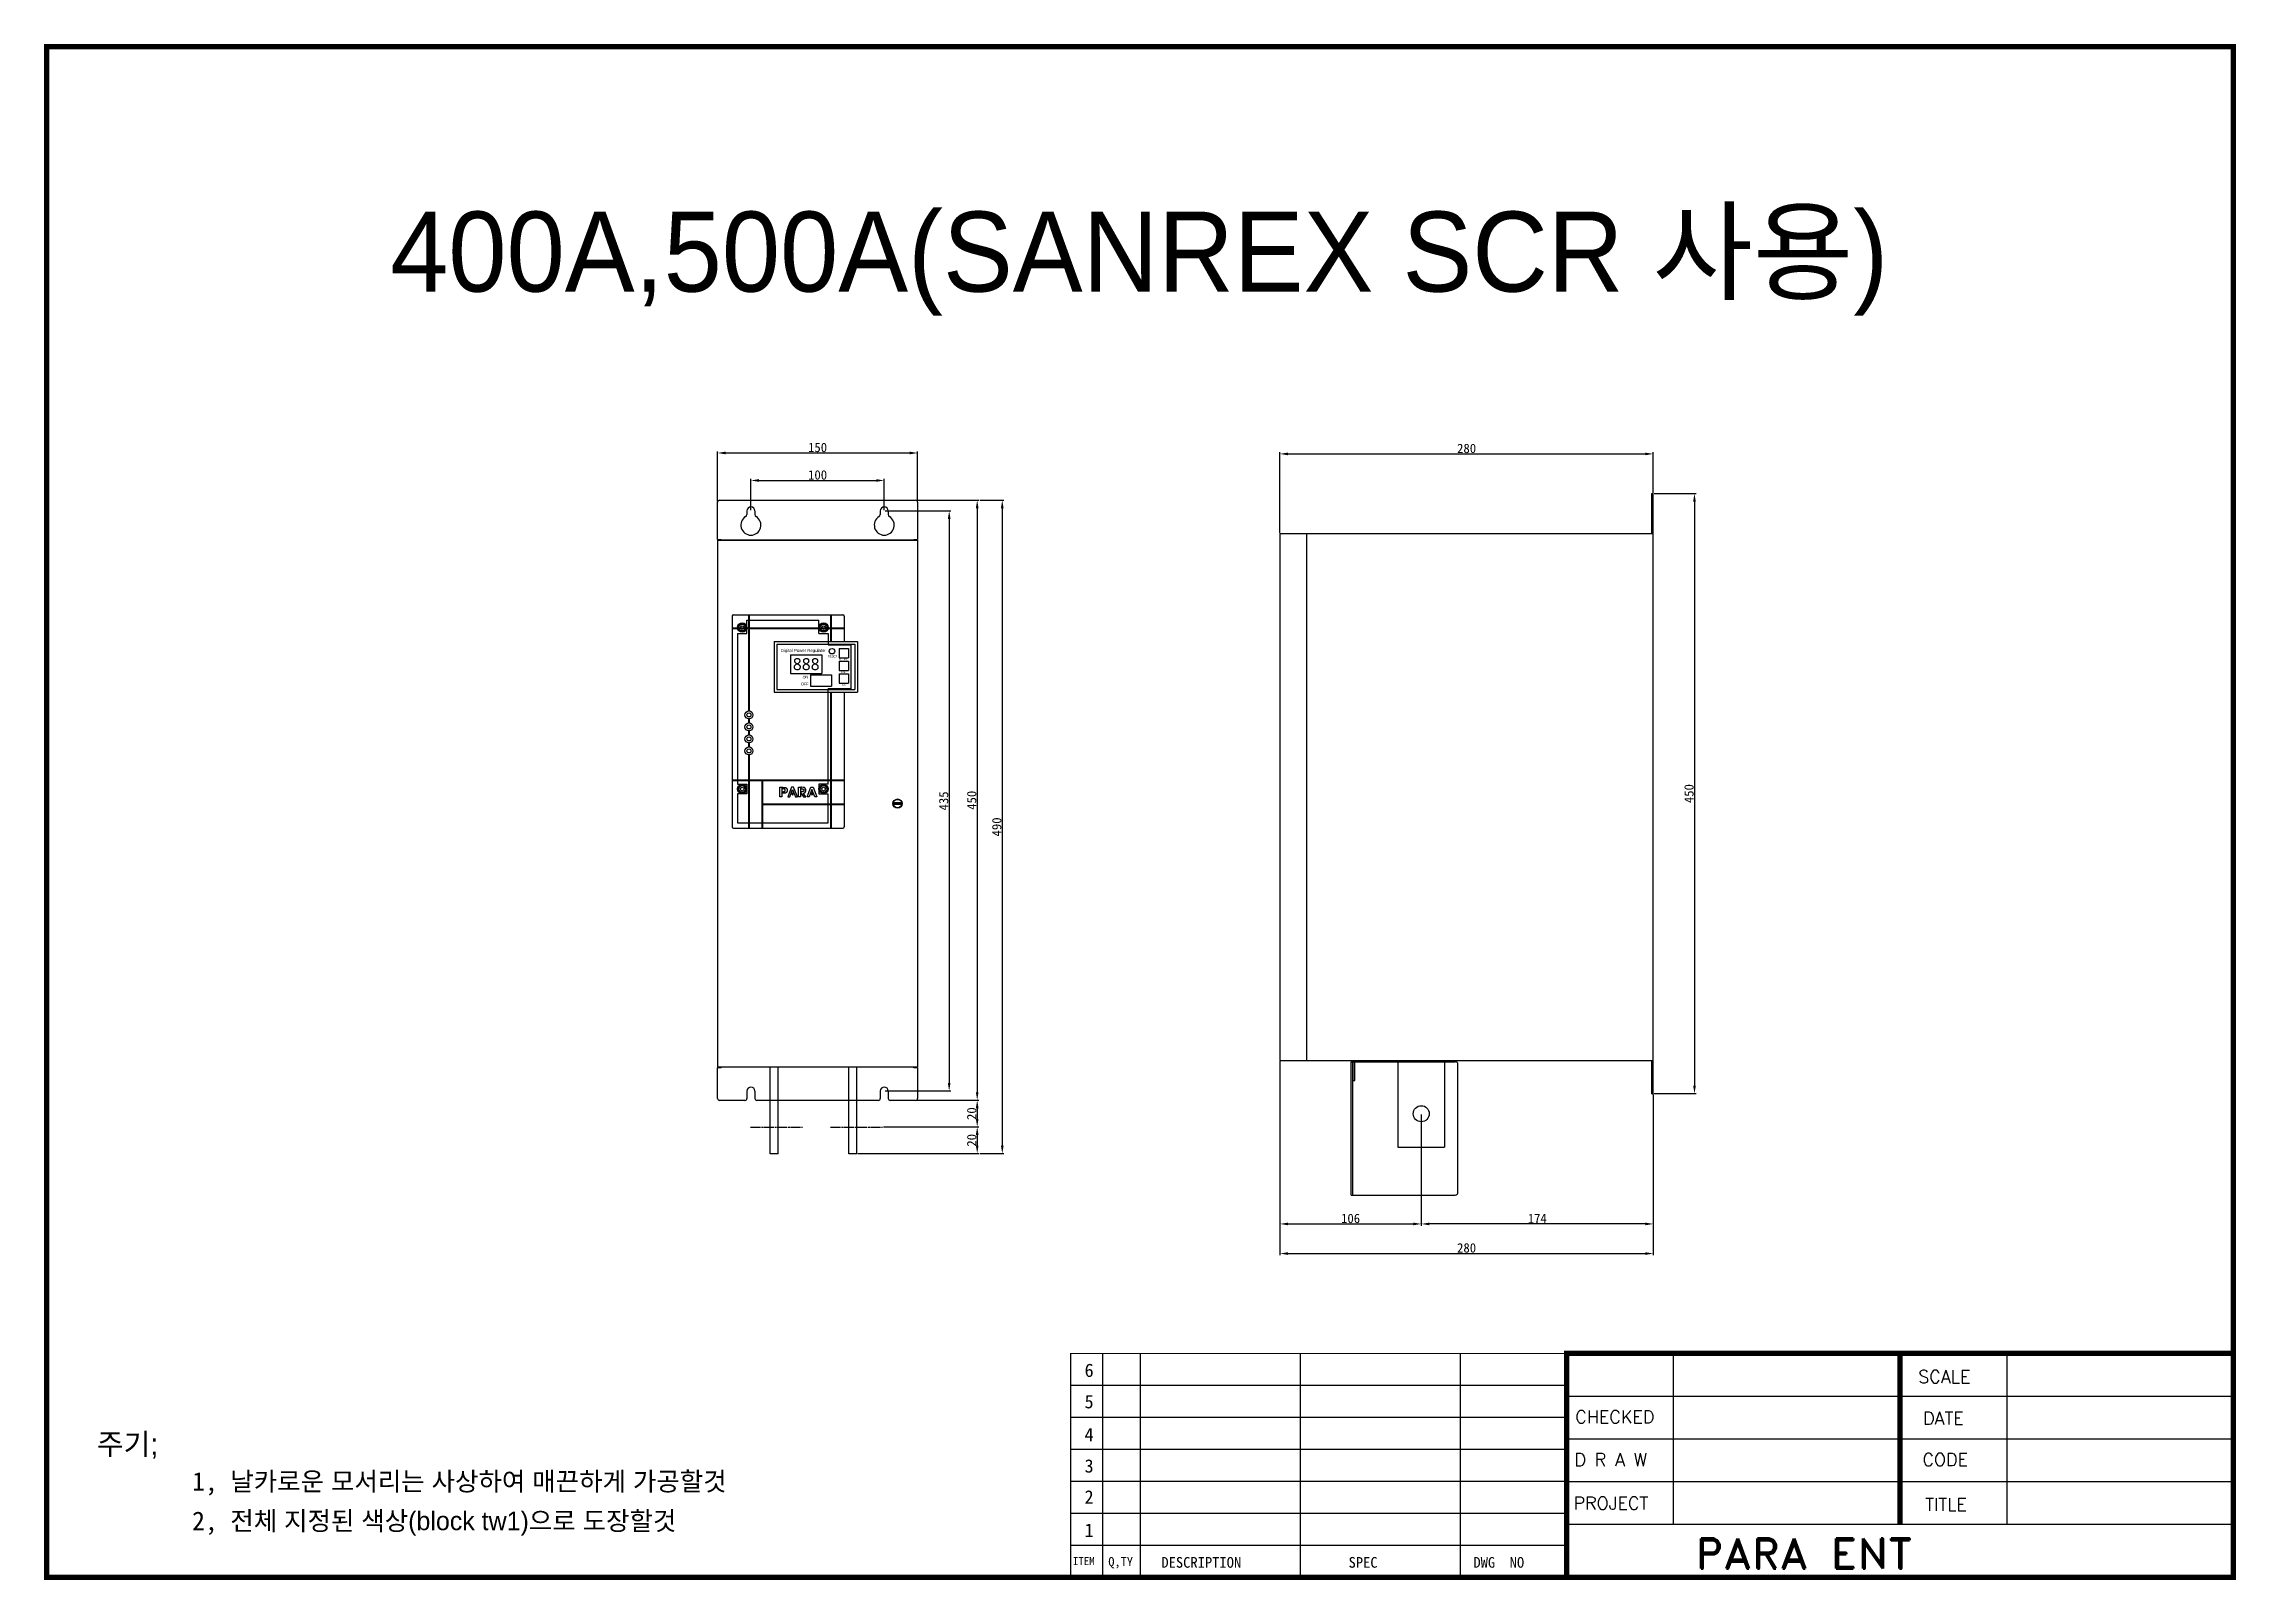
# Model space of a CAD drawing. Header units: millimetres. Extents: x 633 to 4061, y 783 to 1937.
# Drawn here: x 2417 to 4061, y 785 to 1937 of the extents above; entities that cross this region are included whole.
import ezdxf

# ---------------------------------------------------------------- set-up
doc = ezdxf.new("R2010")
doc.units = ezdxf.units.MM
doc.linetypes.add('CENTERLI', pattern=[1, 0.75, -0.0625, 0.125, -0.0625])
doc.layers.add('Case', color=7, linetype='Continuous')
doc.styles.add('ROMAND', font='romand', dxfattribs={"width": 1.1, "height": 8})
doc.styles.add('ROMANS', font='romans', dxfattribs={"height": 3})
doc.dimstyles.new('ISO-25', dxfattribs={"dimtxt": 7, "dimasz": 6, "dimexe": 1.25, "dimexo": 0.625, "dimtad": 1, "dimdec": 1, "dimtxsty": 'Standard', "dimcen": 2.5, "dimclrd": 6, "dimclre": 6, "dimclrt": 1, "dimadec": 0, "dimazin": 0, "dimtfac": 1, "dimtdec": 1, "dimtmove": 0, "dimatfit": 3, "dimfxl": 1, "dimarcsym": 0})

msp = doc.modelspace()

# ---------------------------------------------------------------- texts
at = {"color": 5, "style": 'ROMANS'}
for s, p in [('SCALE', (3822.46, 933.15)), ('CHECKED', (3565.24, 903.03)), ('DATE', (3826.05, 901.99)), ('D R A W', (3564.59, 870.93)), ('CODE', (3825.56, 871)), ('PROJECT', (3563.95, 838.28)), ('TITLE', (3827.6, 837.35))]:
    msp.add_text(s, height=9.6, dxfattribs=at).set_placement(p)
at = {"color": 5, "style": 'ROMAND', "width": 1.1}
msp.add_text('PARA ENT', height=22.4, dxfattribs=at).set_placement((3655.31, 794.12))
at = {"ltscale": 10, "insert": (2676.48, 1811.61), "char_height": 60, "width": 1198.3025, "attachment_point": 1}
msp.add_mtext('{\\fGulim|b0|i0|c129|p49;400A,500A(SANREX SCR 사용)}', dxfattribs=at)
at = {"attachment_point": 1}
for s, insert, char_height, width in [('{\\fSwis721 BT|b0|i0|c0|p34;Digital\\f??|b0|i0|c0|p49; \\fSwis721 BT|b0|i0|c0|p34;Power Regulater}', (2969.48, 1483.69), 2.3, 35.1239), ('{\\f@Malgun Gothic|b0|i0|c129|p50;888}', (2978.43, 1476.76), 9, 20.7472), ('{\\f@ￇ\uffd1ￄￄﾹ\uffd9ￅ\uffc1|b0|i0|c129|p18;ON}', (2985.8, 1463.51), 2, 5.3252), ('{\\f@ￇ\uffd1ￄￄﾹ\uffd9ￅ\uffc1|b0|i0|c129|p18;RESET}', (3004.67, 1478.88), 1.5, 6.6627), ('{\\f@ￇ\uffd1ￄￄﾹ\uffd9ￅ\uffc1|b0|i0|c129|p18;OUTPUT}', (3013.29, 1476.43), 1.2, 6.6627), ('{\\f@ￇ\uffd1ￄￄﾹ\uffd9ￅ\uffc1|b0|i0|c129|p18;SOFT}', (3014.41, 1466.93), 1.2, 4.6285), ('{\\f@ￇ\uffd1ￄￄﾹ\uffd9ￅ\uffc1|b0|i0|c129|p18;OFF}', (2984.62, 1458.37), 2, 6.6627), ('{\\f@ￇ\uffd1ￄￄﾹ\uffd9ￅ\uffc1|b0|i0|c129|p18;O.C}', (3015.22, 1457.43), 1.2, 2.8826), ('{\\fﾱﾼﾸﾲ|b0|i0|c129|p50;주기;}', (2456.51, 895.37), 16, 60), ('1, {\\fﾱﾼﾸﾲ|b0|i0|c129|p50;날카로운 모서리는 사상하여 매끈하게 가공할것}', (2528.04, 866.47), 14, 600), ('2, {\\fﾱﾼﾸﾲ|b0|i0|c129|p50;전체 지정된 색상(block tw1)으로 도장할것}', (2528.04, 836.85), 14, 600)]:
    msp.add_mtext(s, dxfattribs=dict(at, insert=insert, char_height=char_height, width=width))
at = {"color": 5, "attachment_point": 1}
for s, insert, char_height, width in [('6', (3197.22, 947.77), 10, 13.174), ('5', (3197.22, 924.23), 10, 13.174), ('4', (3197.22, 899.57), 10, 13.174), ('3', (3197.22, 876.04), 10, 13.174), ('2', (3197.22, 852.78), 10, 13.174), ('1', (3197.22, 827.84), 10, 13.174), ('ITEM', (3188.45, 802.72), 6, 8), ('Q,TY', (3215.03, 802.72), 6.8, 20), ('DESCRIPTION', (3254.82, 802.72), 8, 40), ('SPEC', (3395.19, 802.72), 8, 40), ('DWG  NO', (3488.8, 802.72), 8, 60)]:
    msp.add_mtext(s, dxfattribs=dict(at, insert=insert, char_height=char_height, width=width))

# ---------------------------------------------------------------- blocks, each defined once
blk = doc.blocks.new('*D26')
at = {"color": 6, "lineweight": -2, "transparency": 16777216}
for p, q in [((2947, 1587.8), (2947, 1611.2)), ((3047, 1587.8), (3047, 1611.2)), ((2953, 1610), (3041, 1610))]:
    blk.add_line(p, q, dxfattribs=at)
at = {"color": 6, "transparency": 16777216}
for points in [[(2953, 1611), (2953, 1609), (2947, 1610)], [(3041, 1611), (3041, 1609), (3047, 1610)]]:
    blk.add_solid(points, dxfattribs=at)
at = {"layer": 'Defpoints', "color": 0, "transparency": 16777216}
for p in [(3047, 1610), (2947, 1587.2), (3047, 1587.2)]:
    blk.add_point(p, dxfattribs=at)
at = {"color": 1, "transparency": 16777216, "insert": (2997, 1614.1), "char_height": 7, "attachment_point": 5}
blk.add_mtext('100', dxfattribs=at)
blk = doc.blocks.new('*D27')
at = {"color": 6, "lineweight": -2, "transparency": 16777216}
for p, q in [((2922, 1594.3), (2922, 1631.8)), ((2928, 1630.6), (3066, 1630.6)), ((3072, 1594.3), (3072, 1631.8))]:
    blk.add_line(p, q, dxfattribs=at)
at = {"color": 6, "transparency": 16777216}
for points in [[(2928, 1631.6), (2928, 1629.6), (2922, 1630.6)], [(3066, 1631.6), (3066, 1629.6), (3072, 1630.6)]]:
    blk.add_solid(points, dxfattribs=at)
at = {"layer": 'Defpoints', "color": 0, "transparency": 16777216}
for p in [(3072, 1630.6), (2922, 1593.7), (3072, 1593.7)]:
    blk.add_point(p, dxfattribs=at)
at = {"color": 1, "transparency": 16777216, "insert": (2997, 1634.7), "char_height": 7, "attachment_point": 5}
blk.add_mtext('150', dxfattribs=at)
blk = doc.blocks.new('*D28')
at = {"color": 6, "lineweight": -2, "transparency": 16777216}
for p, q in [((3047.6, 1587.2), (3097, 1587.2)), ((3095.7, 1581.2), (3095.7, 1158.2)), ((3047.6, 1152.2), (3097, 1152.2))]:
    blk.add_line(p, q, dxfattribs=at)
at = {"color": 6, "transparency": 16777216}
for points in [[(3094.7, 1581.2), (3096.7, 1581.2), (3095.7, 1587.2)], [(3094.7, 1158.2), (3096.7, 1158.2), (3095.7, 1152.2)]]:
    blk.add_solid(points, dxfattribs=at)
at = {"layer": 'Defpoints', "color": 0, "transparency": 16777216}
for p in [(3047, 1587.2), (3047, 1152.2), (3095.7, 1152.2)]:
    blk.add_point(p, dxfattribs=at)
at = {"color": 1, "transparency": 16777216, "insert": (3091.6, 1369.7), "char_height": 7, "attachment_point": 5, "rotation": 90}
blk.add_mtext('435', dxfattribs=at)
blk = doc.blocks.new('*D29')
at = {"color": 6, "lineweight": -2, "transparency": 16777216}
for p, q in [((3071.1, 1595.2), (3117.9, 1595.2)), ((3116.7, 1589.2), (3116.7, 1151.2)), ((3071.1, 1145.2), (3117.9, 1145.2))]:
    blk.add_line(p, q, dxfattribs=at)
at = {"color": 6, "transparency": 16777216}
for points in [[(3115.7, 1589.2), (3117.7, 1589.2), (3116.7, 1595.2)], [(3115.7, 1151.2), (3117.7, 1151.2), (3116.7, 1145.2)]]:
    blk.add_solid(points, dxfattribs=at)
at = {"layer": 'Defpoints', "color": 0, "transparency": 16777216}
for p in [(3070.5, 1595.2), (3070.5, 1145.2), (3116.7, 1145.2)]:
    blk.add_point(p, dxfattribs=at)
at = {"color": 1, "transparency": 16777216, "insert": (3112.6, 1370.2), "char_height": 7, "attachment_point": 5, "rotation": 90}
blk.add_mtext('450', dxfattribs=at)
blk = doc.blocks.new('*D30')
at = {"color": 6, "lineweight": -2, "transparency": 16777216}
for p, q in [((3343.7, 1570.8), (3343.7, 1631.1)), ((3349.7, 1629.9), (3617.7, 1629.9)), ((3623.7, 1600.8), (3623.7, 1631.1))]:
    blk.add_line(p, q, dxfattribs=at)
at = {"color": 6, "transparency": 16777216}
for points in [[(3349.7, 1630.9), (3349.7, 1628.9), (3343.7, 1629.9)], [(3617.7, 1630.9), (3617.7, 1628.9), (3623.7, 1629.9)]]:
    blk.add_solid(points, dxfattribs=at)
at = {"layer": 'Defpoints', "color": 0, "transparency": 16777216}
for p in [(3623.7, 1629.9), (3623.7, 1600.2), (3343.7, 1570.2)]:
    blk.add_point(p, dxfattribs=at)
at = {"color": 1, "transparency": 16777216, "insert": (3483.7, 1634), "char_height": 7, "attachment_point": 5}
blk.add_mtext('280', dxfattribs=at)
blk = doc.blocks.new('*D31')
at = {"color": 6, "lineweight": -2, "transparency": 16777216}
for p, q in [((3624.3, 1600.2), (3655.9, 1600.2)), ((3654.6, 1594.2), (3654.6, 1156.2)), ((3624.3, 1150.2), (3655.9, 1150.2))]:
    blk.add_line(p, q, dxfattribs=at)
at = {"color": 6, "transparency": 16777216}
for points in [[(3653.6, 1594.2), (3655.6, 1594.2), (3654.6, 1600.2)], [(3653.6, 1156.2), (3655.6, 1156.2), (3654.6, 1150.2)]]:
    blk.add_solid(points, dxfattribs=at)
at = {"layer": 'Defpoints', "color": 0, "transparency": 16777216}
for p in [(3623.7, 1600.2), (3623.7, 1150.2), (3654.6, 1150.2)]:
    blk.add_point(p, dxfattribs=at)
at = {"color": 1, "transparency": 16777216, "insert": (3650.5, 1375.2), "char_height": 7, "attachment_point": 5, "rotation": 90}
blk.add_mtext('450', dxfattribs=at)
blk = doc.blocks.new('*D32')
at = {"color": 6, "lineweight": -2, "transparency": 16777216}
for p, q in [((3449.7, 1134.5), (3449.7, 1051.2)), ((3623.7, 1149.5), (3623.7, 1051.2)), ((3617.7, 1052.5), (3455.7, 1052.5))]:
    blk.add_line(p, q, dxfattribs=at)
at = {"color": 6, "transparency": 16777216}
for points in [[(3455.7, 1053.5), (3455.7, 1051.5), (3449.7, 1052.5)], [(3617.7, 1053.5), (3617.7, 1051.5), (3623.7, 1052.5)]]:
    blk.add_solid(points, dxfattribs=at)
at = {"layer": 'Defpoints', "color": 0, "transparency": 16777216}
for p in [(3449.7, 1135.2), (3623.7, 1150.2), (3449.7, 1052.5)]:
    blk.add_point(p, dxfattribs=at)
at = {"color": 1, "transparency": 16777216, "insert": (3536.7, 1056.6), "char_height": 7, "attachment_point": 5}
blk.add_mtext('174', dxfattribs=at)
blk = doc.blocks.new('*D33')
at = {"color": 6, "lineweight": -2, "transparency": 16777216}
for p, q in [((3343.7, 1174.5), (3343.7, 1051.2)), ((3449.7, 1134.5), (3449.7, 1051.2)), ((3349.7, 1052.5), (3443.7, 1052.5))]:
    blk.add_line(p, q, dxfattribs=at)
at = {"color": 6, "transparency": 16777216}
for points in [[(3349.7, 1053.5), (3349.7, 1051.5), (3343.7, 1052.5)], [(3443.7, 1053.5), (3443.7, 1051.5), (3449.7, 1052.5)]]:
    blk.add_solid(points, dxfattribs=at)
at = {"layer": 'Defpoints', "color": 0, "transparency": 16777216}
for p in [(3343.7, 1175.2), (3449.7, 1135.2), (3449.7, 1052.5)]:
    blk.add_point(p, dxfattribs=at)
at = {"color": 1, "transparency": 16777216, "insert": (3396.7, 1056.6), "char_height": 7, "attachment_point": 5}
blk.add_mtext('106', dxfattribs=at)
blk = doc.blocks.new('*D34')
at = {"color": 6, "lineweight": -2, "transparency": 16777216}
for p, q in [((3071.1, 1145.2), (3117.9, 1145.2)), ((3116.7, 1139.2), (3116.7, 1131.2)), ((3046.4, 1125.2), (3117.9, 1125.2))]:
    blk.add_line(p, q, dxfattribs=at)
at = {"color": 6, "transparency": 16777216}
for points in [[(3115.7, 1139.2), (3117.7, 1139.2), (3116.7, 1145.2)], [(3115.7, 1131.2), (3117.7, 1131.2), (3116.7, 1125.2)]]:
    blk.add_solid(points, dxfattribs=at)
at = {"layer": 'Defpoints', "color": 0, "transparency": 16777216}
for p in [(3070.5, 1145.2), (3045.8, 1125.2), (3116.7, 1125.2)]:
    blk.add_point(p, dxfattribs=at)
at = {"color": 1, "transparency": 16777216, "insert": (3112.6, 1135.2), "char_height": 7, "attachment_point": 5, "rotation": 90}
blk.add_mtext('20', dxfattribs=at)
blk = doc.blocks.new('*D35')
at = {"color": 6, "lineweight": -2, "transparency": 16777216}
for p, q in [((3046.4, 1125.2), (3117.9, 1125.2)), ((3116.7, 1119.2), (3116.7, 1111.2)), ((3027.1, 1105.2), (3117.9, 1105.2))]:
    blk.add_line(p, q, dxfattribs=at)
at = {"color": 6, "transparency": 16777216}
for points in [[(3115.7, 1119.2), (3117.7, 1119.2), (3116.7, 1125.2)], [(3115.7, 1111.2), (3117.7, 1111.2), (3116.7, 1105.2)]]:
    blk.add_solid(points, dxfattribs=at)
at = {"layer": 'Defpoints', "color": 0, "transparency": 16777216}
for p in [(3045.8, 1125.2), (3026.5, 1105.2), (3116.7, 1105.2)]:
    blk.add_point(p, dxfattribs=at)
at = {"color": 1, "transparency": 16777216, "insert": (3112.6, 1115.2), "char_height": 7, "attachment_point": 5, "rotation": 90}
blk.add_mtext('20', dxfattribs=at)
blk = doc.blocks.new('*D24')
at = {"color": 6, "lineweight": -2, "transparency": 16777216}
for p, q in [((3118.6, 1595.2), (3136.8, 1595.2)), ((3135.5, 1589.2), (3135.5, 1111.2)), ((3118.6, 1105.2), (3136.8, 1105.2))]:
    blk.add_line(p, q, dxfattribs=at)
at = {"color": 6, "transparency": 16777216}
for points in [[(3134.5, 1589.2), (3136.5, 1589.2), (3135.5, 1595.2)], [(3134.5, 1111.2), (3136.5, 1111.2), (3135.5, 1105.2)]]:
    blk.add_solid(points, dxfattribs=at)
at = {"layer": 'Defpoints', "color": 0, "transparency": 16777216}
for p in [(3117.9, 1595.2), (3117.9, 1105.2), (3135.5, 1105.2)]:
    blk.add_point(p, dxfattribs=at)
at = {"color": 1, "transparency": 16777216, "insert": (3131.4, 1350.2), "char_height": 7, "attachment_point": 5, "rotation": 90}
blk.add_mtext('490', dxfattribs=at)
blk = doc.blocks.new('*D25')
at = {"color": 6, "lineweight": -2, "transparency": 16777216}
for p, q in [((3343.7, 1090.7), (3343.7, 1029.1)), ((3623.7, 1090.7), (3623.7, 1029.1)), ((3349.7, 1030.3), (3617.7, 1030.3))]:
    blk.add_line(p, q, dxfattribs=at)
at = {"color": 6, "transparency": 16777216}
for points in [[(3349.7, 1031.3), (3349.7, 1029.3), (3343.7, 1030.3)], [(3617.7, 1031.3), (3617.7, 1029.3), (3623.7, 1030.3)]]:
    blk.add_solid(points, dxfattribs=at)
at = {"layer": 'Defpoints', "color": 0, "transparency": 16777216}
for p in [(3343.7, 1091.3), (3623.7, 1091.3), (3623.7, 1030.3)]:
    blk.add_point(p, dxfattribs=at)
at = {"color": 1, "transparency": 16777216, "insert": (3483.7, 1034.5), "char_height": 7, "attachment_point": 5}
blk.add_mtext('280', dxfattribs=at)

# ---------------------------------------------------------------- dimensions: what is measured, and where the dimension line sits
for base, p1, p2, picture, middle in [((3072.02, 1630.55), (2922.02, 1593.66), (3072.02, 1593.66), '*D27', (2997.02, 1634.68)), ((3623.72, 1629.9), (3343.72, 1570.16), (3623.72, 1600.16), '*D30', (3483.72, 1634.02)), ((3047.02, 1609.96), (2947.02, 1587.16), (3047.02, 1587.16), '*D26', (2997.02, 1614.09)), ((3449.72, 1052.5), (3343.72, 1175.16), (3449.72, 1135.16), '*D33', (3396.72, 1056.62)), ((3449.72, 1052.5), (3623.72, 1150.16), (3449.72, 1135.16), '*D32', (3536.72, 1056.62)), ((3623.72, 1030.34), (3343.72, 1091.33), (3623.72, 1091.33), '*D25', (3483.72, 1034.47))]:
    dim = msp.add_linear_dim(base=base, p1=p1, p2=p2, dimstyle='ISO-25')
    dim.commit()
    dim.dimension.update_dxf_attribs({"geometry": picture, "text_midpoint": middle})
for base, p1, p2, picture, middle in [((3116.7, 1145.16), (3070.52, 1595.16), (3070.52, 1145.16), '*D29', (3112.57, 1370.16)), ((3135.54, 1105.16), (3117.95, 1595.16), (3117.95, 1105.16), '*D24', (3131.41, 1350.16)), ((3654.62, 1150.16), (3623.72, 1600.16), (3623.72, 1150.16), '*D31', (3650.49, 1375.16)), ((3095.73, 1152.16), (3047.02, 1587.16), (3047.02, 1152.16), '*D28', (3091.6, 1369.66)), ((3116.7, 1125.16), (3070.52, 1145.16), (3045.81, 1125.16), '*D34', (3112.57, 1135.16)), ((3116.7, 1105.16), (3045.81, 1125.16), (3026.52, 1105.16), '*D35', (3112.57, 1115.16))]:
    dim = msp.add_linear_dim(base=base, p1=p1, p2=p2, angle=90, dimstyle='ISO-25')
    dim.commit()
    dim.dimension.update_dxf_attribs({"geometry": picture, "text_midpoint": middle})

# ---------------------------------------------------------------- linework, layer by layer
for p, q in [((2923.52, 1595.16), (3070.52, 1595.16)), ((3622.52, 1600.16), (3623.72, 1600.16)), ((2922.02, 1565.66), (2922.02, 1593.66)), ((2944.02, 1587.16), (2944.02, 1584.56)), ((2950.02, 1587.16), (2950.02, 1584.56)), ((3044.02, 1587.16), (3044.02, 1584.56)), ((3050.02, 1587.16), (3050.02, 1584.56)), ((3072.02, 1593.66), (3072.02, 1565.66)), ((2922.02, 1565.66), (2924.82, 1565.66)), ((2922.02, 1565.16), (2922.02, 1170.16)), ((2922.02, 1565.16), (3072.02, 1565.16)), ((2924.82, 1565.66), (2924.82, 1565.16)), ((3069.22, 1565.16), (2924.82, 1565.16)), ((3069.22, 1565.66), (3069.22, 1565.16)), ((3069.22, 1565.66), (3072.02, 1565.66)), ((3072.02, 1565.16), (3072.02, 1170.16)), ((3343.72, 1570.16), (3343.72, 1175.16)), ((3343.72, 1570.16), (3623.72, 1570.16)), ((3363.72, 1570.16), (3363.72, 1175.16)), ((3060.14, 1368.26), (3053.9, 1368.26)), ((3060.14, 1367.07), (3053.9, 1367.07)), ((3072.02, 1170.16), (2922.02, 1170.16)), ((2924.82, 1169.66), (2922.02, 1169.66)), ((2922.02, 1146.66), (2922.02, 1169.66)), ((2924.82, 1169.66), (2924.82, 1170.16)), ((3069.22, 1169.66), (3069.22, 1170.16)), ((3072.02, 1169.66), (3069.22, 1169.66)), ((3072.02, 1169.66), (3072.02, 1146.66)), ((3343.72, 1175.16), (3623.72, 1175.16)), ((2944.02, 1152.16), (2944.02, 1146.66)), ((2950.02, 1152.16), (2950.02, 1146.66)), ((3044.02, 1152.16), (3044.02, 1146.66)), ((3050.02, 1152.16), (3050.02, 1146.66)), ((2942.52, 1145.16), (2923.52, 1145.16)), ((3042.52, 1145.16), (2951.52, 1145.16)), ((3070.52, 1145.16), (3051.52, 1145.16)), ((3622.52, 1150.16), (3623.72, 1150.16))]:
    msp.add_line(p, q)
at = {"ltscale": 10}
for p, q in [((3622.52, 1570.16), (3622.52, 1600.16)), ((3623.72, 1150.16), (3623.72, 1600.16)), ((3622.52, 1150.16), (3622.52, 1175.16))]:
    msp.add_line(p, q, dxfattribs=at)
at = {"color": 0, "linetype": 'Continuous'}
for p, q in [((2933.02, 1508.16), (2933.02, 1350.16)), ((2933.02, 1499.41), (2945.27, 1499.41)), ((2933.02, 1498.91), (2945.27, 1498.91)), ((2934.02, 1509.16), (3016.02, 1509.16)), ((2945.27, 1509.16), (2945.27, 1499.41)), ((2945.27, 1498.91), (2945.27, 1437.15)), ((2945.77, 1509.16), (2945.77, 1499.41)), ((2945.77, 1499.41), (3006.77, 1499.41)), ((2945.77, 1498.91), (3006.77, 1498.91)), ((2945.77, 1498.91), (2945.77, 1437.15)), ((3006.77, 1509.16), (3006.77, 1499.41)), ((3006.77, 1498.91), (3006.77, 1489.16)), ((3007.27, 1509.16), (3007.27, 1499.41)), ((3007.27, 1499.41), (3017.02, 1499.41)), ((3007.27, 1498.91), (3007.27, 1489.16)), ((3007.27, 1498.91), (3017.02, 1498.91)), ((3017.02, 1508.16), (3017.02, 1489.16)), ((2964.52, 1489.16), (3027.02, 1489.16)), ((2964.52, 1489.16), (2964.52, 1451.16)), ((2966.52, 1487.16), (3025.02, 1487.16)), ((2966.52, 1487.16), (2966.52, 1453.16)), ((3013.22, 1483.96), (3013.22, 1476.96)), ((3013.22, 1483.96), (3020.22, 1483.96)), ((3020.22, 1483.96), (3020.22, 1476.96)), ((3025.02, 1487.16), (3025.02, 1453.16)), ((3027.02, 1489.16), (3027.02, 1451.16)), ((2976.72, 1479.16), (3000.22, 1479.16)), ((2976.72, 1479.16), (2976.72, 1465.16)), ((2976.72, 1465.16), (3000.22, 1465.16)), ((2991.72, 1464.16), (3007.52, 1464.16)), ((2991.72, 1464.16), (2991.72, 1455.66)), ((3000.22, 1479.16), (3000.22, 1465.16)), ((3007.52, 1464.16), (3007.52, 1455.66)), ((3013.22, 1476.96), (3020.22, 1476.96)), ((3013.22, 1474.46), (3020.22, 1474.46)), ((3013.22, 1474.46), (3013.22, 1467.46)), ((3013.22, 1467.46), (3020.22, 1467.46)), ((3013.22, 1464.96), (3013.22, 1457.96)), ((3013.22, 1464.96), (3020.22, 1464.96)), ((3020.22, 1474.46), (3020.22, 1467.46)), ((3020.22, 1464.96), (3020.22, 1457.96)), ((2964.52, 1451.16), (3027.02, 1451.16)), ((2966.52, 1453.16), (3025.02, 1453.16)), ((2991.72, 1455.66), (3007.52, 1455.66)), ((3006.77, 1451.16), (3006.77, 1385.41)), ((3007.27, 1451.16), (3007.27, 1385.41)), ((3013.22, 1457.96), (3020.22, 1457.96)), ((3017.02, 1451.16), (3017.02, 1350.16)), ((2945.27, 1431.17), (2945.27, 1428.15)), ((2945.77, 1431.17), (2945.77, 1428.15)), ((2945.27, 1422.17), (2945.27, 1419.15)), ((2945.77, 1422.17), (2945.77, 1419.15)), ((2945.27, 1413.17), (2945.27, 1410.15)), ((2945.27, 1404.17), (2945.27, 1385.41)), ((2945.77, 1413.17), (2945.77, 1410.15)), ((2945.77, 1404.17), (2945.77, 1385.41)), ((2933.02, 1385.41), (2945.27, 1385.41)), ((2933.02, 1384.91), (2945.27, 1384.91)), ((2945.27, 1384.91), (2945.27, 1349.16)), ((2945.77, 1385.41), (3006.77, 1385.41)), ((2945.77, 1384.91), (2955.27, 1384.91)), ((2945.77, 1384.91), (2945.77, 1349.16)), ((2955.27, 1384.91), (2955.27, 1349.16)), ((2955.77, 1384.91), (3006.77, 1384.91)), ((2955.77, 1384.91), (2955.77, 1367.41)), ((3006.77, 1384.91), (3006.77, 1367.41)), ((3007.27, 1385.41), (3017.02, 1385.41)), ((3007.27, 1384.91), (3007.27, 1367.41)), ((3007.27, 1384.91), (3017.02, 1384.91)), ((2955.77, 1367.41), (3006.77, 1367.41)), ((2955.77, 1366.91), (3006.77, 1366.91)), ((2955.77, 1366.91), (2955.77, 1349.16)), ((3006.77, 1366.91), (3006.77, 1349.16)), ((3007.27, 1367.41), (3017.02, 1367.41)), ((3007.27, 1366.91), (3007.27, 1349.16)), ((3007.27, 1366.91), (3017.02, 1366.91)), ((2934.02, 1349.16), (3016.02, 1349.16))]:
    msp.add_line(p, q, dxfattribs=at)
at = {"color": 0, "linetype": 'Continuous', "ltscale": 0.3}
for p, q in [((2944.02, 1495.16), (2944.02, 1505.16)), ((2944.02, 1495.16), (2944.02, 1505.16)), ((2944.02, 1505.16), (2998.02, 1505.16)), ((2944.02, 1505.16), (2998.02, 1505.16)), ((2998.02, 1495.16), (2998.02, 1505.16)), ((2998.02, 1495.16), (2998.02, 1505.16)), ((2937.02, 1495.16), (2937.02, 1382.36)), ((2937.02, 1495.16), (2937.02, 1382.36)), ((2937.02, 1495.16), (2944.02, 1495.16)), ((2937.02, 1495.16), (2944.02, 1495.16)), ((2998.02, 1495.16), (3005.02, 1495.16)), ((2998.02, 1495.16), (3005.02, 1495.16)), ((3005.02, 1495.16), (3005.02, 1486.66)), ((3005.02, 1495.16), (3005.02, 1486.66)), ((3005.02, 1486.66), (3022.02, 1486.66)), ((3005.02, 1486.66), (3022.02, 1486.66)), ((3022.02, 1486.66), (3022.02, 1453.66)), ((3022.02, 1486.66), (3022.02, 1453.66)), ((3005.02, 1382.36), (3005.02, 1453.66)), ((3005.02, 1382.36), (3005.02, 1453.66)), ((3022.02, 1453.66), (3005.02, 1453.66)), ((3022.02, 1453.66), (3005.02, 1453.66)), ((2937.02, 1382.36), (2944.02, 1382.36)), ((2937.02, 1382.36), (2944.02, 1382.36)), ((2944.02, 1382.36), (2944.02, 1374.96)), ((2944.02, 1382.36), (2944.02, 1374.96)), ((3005.02, 1382.36), (2998.02, 1382.36)), ((3005.02, 1382.36), (2998.02, 1382.36)), ((2998.02, 1382.36), (2998.02, 1374.96)), ((2998.02, 1382.36), (2998.02, 1374.96)), ((2944.02, 1374.96), (2937.02, 1374.96)), ((2944.02, 1374.96), (2937.02, 1374.96)), ((2937.02, 1374.96), (2937.02, 1353.16)), ((2937.02, 1374.96), (2937.02, 1353.16)), ((2998.02, 1374.96), (3005.02, 1374.96)), ((2998.02, 1374.96), (3005.02, 1374.96)), ((3005.02, 1353.16), (3005.02, 1374.96)), ((3005.02, 1353.16), (3005.02, 1374.96)), ((2937.02, 1353.16), (3005.02, 1353.16)), ((2937.02, 1353.16), (3005.02, 1353.16))]:
    msp.add_line(p, q, dxfattribs=at)
at = {"color": 0, "linetype": 'Continuous', "ltscale": 0.4}
for p, q in [((3007.02, 1509.16), (3007.02, 1489.16)), ((3007.02, 1451.16), (3007.02, 1349.16)), ((2933.02, 1385.16), (3017.02, 1385.16)), ((2955.52, 1385.41), (2955.52, 1349.16)), ((2955.27, 1367.16), (3017.02, 1367.16))]:
    msp.add_line(p, q, dxfattribs=at)
at = {"linetype": 'CENTERLI'}
msp.add_line((3060.19, 1367.66), (3053.84, 1367.66), dxfattribs=at)
at = {"color": 3}
for p, q in [((2961.52, 1105.16), (2961.52, 1170.16)), ((2967.52, 1105.16), (2967.52, 1170.16)), ((3020.52, 1105.16), (3020.52, 1170.16)), ((3026.52, 1105.16), (3026.52, 1170.16)), ((3432.22, 1175.16), (3432.22, 1110.16)), ((3467.22, 1175.16), (3467.22, 1110.16)), ((2967.52, 1105.16), (2961.52, 1105.16)), ((3026.52, 1105.16), (3020.52, 1105.16)), ((3432.22, 1110.16), (3467.22, 1110.16))]:
    msp.add_line(p, q, dxfattribs=at)
at = {"color": 3, "linetype": 'CENTERLI', "ltscale": 10}
for p, q in [((2946.71, 1125.16), (2985.71, 1125.16)), ((3006.81, 1125.16), (3045.81, 1125.16))]:
    msp.add_line(p, q, dxfattribs=at)
at = {"color": 5}
for p, q in [((3210.79, 955.39), (3210.79, 787.39)), ((3238.79, 955.39), (3238.79, 787.39)), ((3358.79, 955.39), (3358.79, 787.39)), ((3478.79, 955.39), (3478.79, 787.39)), ((3638.79, 827.39), (3638.79, 955.39)), ((3888.79, 955.39), (3888.79, 827.39)), ((3558.79, 931.39), (3186.79, 931.39)), ((3558.79, 923.39), (4058.79, 923.39)), ((3558.79, 907.39), (3186.79, 907.39)), ((3558.79, 891.39), (4058.79, 891.39)), ((3558.79, 883.39), (3186.79, 883.39)), ((3558.79, 859.39), (3186.79, 859.39)), ((3558.79, 859.39), (4058.79, 859.39)), ((3558.79, 835.39), (3186.79, 835.39)), ((3558.79, 827.39), (4058.79, 827.39)), ((3558.79, 811.39), (3186.79, 811.39))]:
    msp.add_line(p, q, dxfattribs=at)
at = {"color": 5, "const_width": 4}
for points in [[(2418.79, 787.39), (4058.79, 787.39), (4058.79, 1935.39), (2418.79, 1935.39), (2418.79, 787.39)], [(4058.79, 955.39), (3558.79, 955.39), (3558.79, 787.39)], [(3808.79, 955.39), (3808.79, 827.39)]]:
    msp.add_lwpolyline(points, dxfattribs=at)
at = {"color": 0, "linetype": 'Continuous'}
for points in [[(2970.17, 1379.9), (2970.17, 1372.69), (2968.72, 1372.69), (2968.72, 1379.9)], [(2970.48, 1376.63), (2970.97, 1376.63), (2971.36, 1376.64), (2971.68, 1376.66), (2971.82, 1376.67), (2971.94, 1376.69), (2971.99, 1376.7), (2972.04, 1376.72), (2972.08, 1376.73), (2972.12, 1376.74), (2972.19, 1376.77), (2972.22, 1376.79), (2972.25, 1376.81), (2972.29, 1376.83), (2972.32, 1376.85), (2972.35, 1376.87), (2972.38, 1376.89), (2972.4, 1376.91), (2972.43, 1376.94), (2972.46, 1376.96), (2972.48, 1376.99), (2972.51, 1377.01), (2972.53, 1377.04), (2972.55, 1377.07), (2972.57, 1377.1), (2972.59, 1377.13), (2972.61, 1377.16), (2972.63, 1377.19), (2972.64, 1377.23), (2972.66, 1377.26), (2972.67, 1377.29), (2972.68, 1377.33), (2972.69, 1377.36), (2972.7, 1377.4), (2972.71, 1377.43), (2972.72, 1377.47), (2972.73, 1377.51), (2972.73, 1377.58), (2972.74, 1377.66), (2972.73, 1377.71), (2972.73, 1377.76), (2972.73, 1377.81), (2972.72, 1377.85), (2972.71, 1377.9), (2972.7, 1377.94), (2972.69, 1377.98), (2972.68, 1378.02), (2972.66, 1378.07), (2972.65, 1378.1), (2972.63, 1378.14), (2972.61, 1378.18), (2972.58, 1378.22), (2972.56, 1378.25), (2972.53, 1378.28), (2972.5, 1378.32), (2972.48, 1378.35), (2972.45, 1378.38), (2972.41, 1378.41), (2972.38, 1378.43), (2972.35, 1378.46), (2972.31, 1378.48), (2972.28, 1378.51), (2972.24, 1378.53), (2972.21, 1378.55), (2972.17, 1378.56), (2972.13, 1378.58), (2972.09, 1378.59), (2972.05, 1378.61), (2972.01, 1378.62), (2971.96, 1378.63), (2971.92, 1378.64), (2971.85, 1378.65), (2971.76, 1378.66), (2971.53, 1378.68), (2970.87, 1378.69), (2970.48, 1378.69), (2970.48, 1379.9), (2971.05, 1379.9), (2972.15, 1379.88), (2972.52, 1379.84), (2972.66, 1379.82), (2972.73, 1379.81), (2972.78, 1379.8), (2972.86, 1379.77), (2972.93, 1379.75), (2973, 1379.72), (2973.08, 1379.69), (2973.15, 1379.66), (2973.21, 1379.62), (2973.28, 1379.58), (2973.35, 1379.54), (2973.41, 1379.49), (2973.47, 1379.44), (2973.53, 1379.39), (2973.59, 1379.34), (2973.65, 1379.28), (2973.71, 1379.22), (2973.76, 1379.16), (2973.81, 1379.09), (2973.87, 1379.02), (2973.91, 1378.95), (2973.96, 1378.87), (2974, 1378.8), (2974.03, 1378.72), (2974.07, 1378.64), (2974.1, 1378.55), (2974.13, 1378.47), (2974.15, 1378.38), (2974.17, 1378.29), (2974.19, 1378.19), (2974.21, 1378.1), (2974.23, 1377.9), (2974.23, 1377.69), (2974.23, 1377.52), (2974.22, 1377.37), (2974.2, 1377.22), (2974.17, 1377.07), (2974.14, 1376.94), (2974.1, 1376.81), (2974.07, 1376.75), (2974.05, 1376.69), (2974.02, 1376.63), (2973.99, 1376.57), (2973.93, 1376.46), (2973.86, 1376.36), (2973.79, 1376.26), (2973.72, 1376.17), (2973.64, 1376.08), (2973.56, 1376), (2973.47, 1375.93), (2973.38, 1375.86), (2973.29, 1375.8), (2973.19, 1375.74), (2973.1, 1375.69), (2973.01, 1375.64), (2972.91, 1375.6), (2972.82, 1375.57), (2972.72, 1375.54), (2972.63, 1375.52), (2972.49, 1375.49), (2972.34, 1375.47), (2971.99, 1375.44), (2971.12, 1375.41), (2970.48, 1375.41)], [(2978.25, 1378.23), (2980.34, 1372.69), (2981.93, 1372.69), (2979.05, 1379.9), (2977.47, 1379.9), (2974.69, 1372.69), (2976.25, 1372.69)], [(2984.16, 1379.9), (2984.16, 1372.69), (2982.7, 1372.69), (2982.7, 1379.9)], [(2986.08, 1375.45), (2986.37, 1375.48), (2986.61, 1375.52), (2986.71, 1375.54), (2986.8, 1375.57), (2986.9, 1375.6), (2986.99, 1375.64), (2987.09, 1375.69), (2987.18, 1375.74), (2987.27, 1375.8), (2987.37, 1375.86), (2987.46, 1375.93), (2987.54, 1376), (2987.62, 1376.08), (2987.7, 1376.17), (2987.78, 1376.26), (2987.85, 1376.36), (2987.91, 1376.46), (2987.98, 1376.57), (2988.01, 1376.63), (2988.03, 1376.69), (2988.06, 1376.75), (2988.08, 1376.81), (2988.12, 1376.94), (2988.16, 1377.07), (2988.18, 1377.22), (2988.2, 1377.37), (2988.21, 1377.52), (2988.22, 1377.69), (2988.21, 1377.9), (2988.19, 1378.1), (2988.18, 1378.19), (2988.16, 1378.29), (2988.14, 1378.38), (2988.11, 1378.47), (2988.09, 1378.55), (2988.05, 1378.64), (2988.02, 1378.72), (2987.98, 1378.8), (2987.94, 1378.87), (2987.9, 1378.95), (2987.85, 1379.02), (2987.8, 1379.09), (2987.75, 1379.16), (2987.69, 1379.22), (2987.64, 1379.28), (2987.58, 1379.34), (2987.52, 1379.39), (2987.46, 1379.44), (2987.4, 1379.49), (2987.33, 1379.54), (2987.27, 1379.58), (2987.2, 1379.62), (2987.13, 1379.66), (2987.06, 1379.69), (2986.99, 1379.72), (2986.92, 1379.75), (2986.84, 1379.77), (2986.76, 1379.8), (2986.71, 1379.81), (2986.65, 1379.82), (2986.51, 1379.84), (2986.13, 1379.88), (2985.04, 1379.9), (2984.47, 1379.9), (2984.47, 1378.69), (2984.86, 1378.69), (2985.51, 1378.68), (2985.74, 1378.66), (2985.83, 1378.65), (2985.91, 1378.64), (2985.95, 1378.63), (2985.99, 1378.62), (2986.03, 1378.61), (2986.07, 1378.59), (2986.11, 1378.58), (2986.15, 1378.56), (2986.19, 1378.55), (2986.23, 1378.53), (2986.26, 1378.51), (2986.3, 1378.48), (2986.33, 1378.46), (2986.37, 1378.43), (2986.4, 1378.41), (2986.43, 1378.38), (2986.46, 1378.35), (2986.49, 1378.32), (2986.52, 1378.28), (2986.54, 1378.25), (2986.57, 1378.22), (2986.59, 1378.18), (2986.61, 1378.14), (2986.63, 1378.1), (2986.65, 1378.07), (2986.66, 1378.02), (2986.68, 1377.98), (2986.69, 1377.94), (2986.7, 1377.9), (2986.71, 1377.85), (2986.71, 1377.81), (2986.72, 1377.76), (2986.72, 1377.71), (2986.72, 1377.66), (2986.72, 1377.58), (2986.72, 1377.55), (2986.71, 1377.51), (2986.7, 1377.47), (2986.7, 1377.43), (2986.69, 1377.4), (2986.68, 1377.36), (2986.67, 1377.33), (2986.66, 1377.29), (2986.64, 1377.26), (2986.63, 1377.23), (2986.61, 1377.19), (2986.59, 1377.16), (2986.58, 1377.13), (2986.56, 1377.1), (2986.54, 1377.07), (2986.51, 1377.04), (2986.49, 1377.01), (2986.47, 1376.99), (2986.44, 1376.96), (2986.42, 1376.94), (2986.39, 1376.91), (2986.36, 1376.89), (2986.33, 1376.87), (2986.3, 1376.85), (2986.27, 1376.83), (2986.24, 1376.81), (2986.21, 1376.79), (2986.17, 1376.77), (2986.1, 1376.74), (2986.06, 1376.73), (2986.02, 1376.72), (2985.97, 1376.7), (2985.92, 1376.69), (2985.8, 1376.67), (2985.67, 1376.66), (2985.35, 1376.64), (2984.95, 1376.63), (2984.47, 1376.63), (2984.47, 1375.41), (2986.48, 1372.69), (2988.22, 1372.69)], [(2992.79, 1378.23), (2990.79, 1372.69), (2989.23, 1372.69), (2992.01, 1379.9), (2993.59, 1379.9), (2996.46, 1372.69), (2994.88, 1372.69)]]:
    msp.add_lwpolyline(points, close=True, dxfattribs=at)
at = {"color": 1, "linetype": 'Continuous'}
for points in [[(2978.29, 1373.94), (2979.14, 1375.43), (2977.43, 1375.43)], [(2992.86, 1373.94), (2993.71, 1375.43), (2992, 1375.43)]]:
    msp.add_lwpolyline(points, close=True, dxfattribs=at)
at = {"color": 5, "ltscale": 2, "const_width": 0.8}
msp.add_lwpolyline([(3558.79, 955.39), (3186.79, 955.39), (3186.79, 787.39)], dxfattribs=at)
at = {"color": 0, "linetype": 'Continuous', "ltscale": 0.4}
for centre, radius in [((2940.52, 1499.66), 3.5), ((2940.52, 1499.66), 2.5), ((3001.52, 1499.66), 3.5), ((3001.52, 1499.66), 2.5), ((3001.52, 1499.66), 1.35), ((2940.52, 1378.66), 3.5), ((2940.52, 1378.66), 2.5), ((3001.52, 1378.66), 3.5), ((3001.52, 1378.66), 2.5), ((2940.52, 1378.66), 1.35), ((3001.52, 1378.66), 1.35)]:
    msp.add_circle(centre, radius, dxfattribs=at)
at = {"color": 0, "linetype": 'Continuous', "ltscale": 0.3}
for centre in [(2940.52, 1499.66), (3001.52, 1499.66), (2940.52, 1378.66), (3001.52, 1378.66)]:
    msp.add_circle(centre, 3, dxfattribs=at)
at = {"linetype": 'Continuous', "ltscale": 0.4}
msp.add_circle((2940.52, 1499.66), 1.35, dxfattribs=at)
at = {"color": 0, "linetype": 'Continuous'}
for centre, radius in [((3007.82, 1481.96), 2), ((2945.52, 1434.16), 3), ((2945.52, 1434.16), 1.5), ((2945.52, 1425.16), 3), ((2945.52, 1416.16), 3), ((2945.52, 1425.16), 1.5), ((2945.52, 1416.16), 1.5), ((2945.52, 1407.16), 3), ((2945.52, 1407.16), 1.5)]:
    msp.add_circle(centre, radius, dxfattribs=at)
for radius in [3.5, 3.17]:
    msp.add_circle((3057.02, 1367.66), radius)
at = {"color": 3}
msp.add_circle((3449.72, 1135.16), 6, dxfattribs=at)
for centre, radius, start, end in [((2923.52, 1593.66), 1.5, 90, 180), ((3070.52, 1593.66), 1.5, 0, 90), ((2947.02, 1576.49), 7.5, 121.75686, 58.24314), ((2942.02, 1584.56), 2, 301.75686, 0), ((2947.02, 1587.16), 3, 0, 180), ((2952.02, 1584.56), 2, 180, 238.24314), ((3047.02, 1576.49), 7.5, 121.75686, 58.24314), ((3042.02, 1584.56), 2, 301.75686, 0), ((3047.02, 1587.16), 3, 0, 180), ((3052.02, 1584.56), 2, 180, 238.24314), ((2947.02, 1152.16), 3, 0, 180), ((3047.02, 1152.16), 3, 0, 180), ((2923.52, 1146.66), 1.5, 180, 270), ((2942.52, 1146.66), 1.5, 270, 0), ((2951.52, 1146.66), 1.5, 180, 270), ((3042.52, 1146.66), 1.5, 270, 0), ((3051.52, 1146.66), 1.5, 180, 270), ((3070.52, 1146.66), 1.5, 270, 0)]:
    msp.add_arc(centre, radius, start, end)
at = {"color": 0, "linetype": 'Continuous'}
for centre, start, end in [((2934.02, 1508.16), 90, 180), ((3016.02, 1508.16), 0, 90), ((2934.02, 1350.16), 180, 270), ((3016.02, 1350.16), 270, 0)]:
    msp.add_arc(centre, 1, start, end, dxfattribs=at)
at = {"layer": 'Case', "color": 1}
for p, q in [((3397.22, 1074.16), (3397.22, 1174.16)), ((3397.22, 1174.16), (3475.22, 1174.16)), ((3398.42, 1074.16), (3398.42, 1174.16)), ((3477.22, 1076.16), (3477.22, 1172.16)), ((3397.22, 1074.16), (3475.22, 1074.16))]:
    msp.add_line(p, q, dxfattribs=at)
at = {"layer": 'Case'}
for p, q in [((3398.72, 1160.16), (3398.72, 1175.16)), ((3399.92, 1160.16), (3399.92, 1175.16)), ((3398.72, 1160.16), (3399.92, 1160.16))]:
    msp.add_line(p, q, dxfattribs=at)
at = {"layer": 'Case', "color": 1}
for centre, start, end in [((3475.22, 1172.16), 0, 90), ((3475.22, 1076.16), 270, 0)]:
    msp.add_arc(centre, 2, start, end, dxfattribs=at)

msp.set_redraw_order([(e.dxf.handle, doc.entitydb.next_handle()) for e in msp.query("TEXT MTEXT ATTDEF DIMENSION ARC_DIMENSION")])  # texts and dimensions are drawn at this point

doc.saveas('drawing.dxf')
